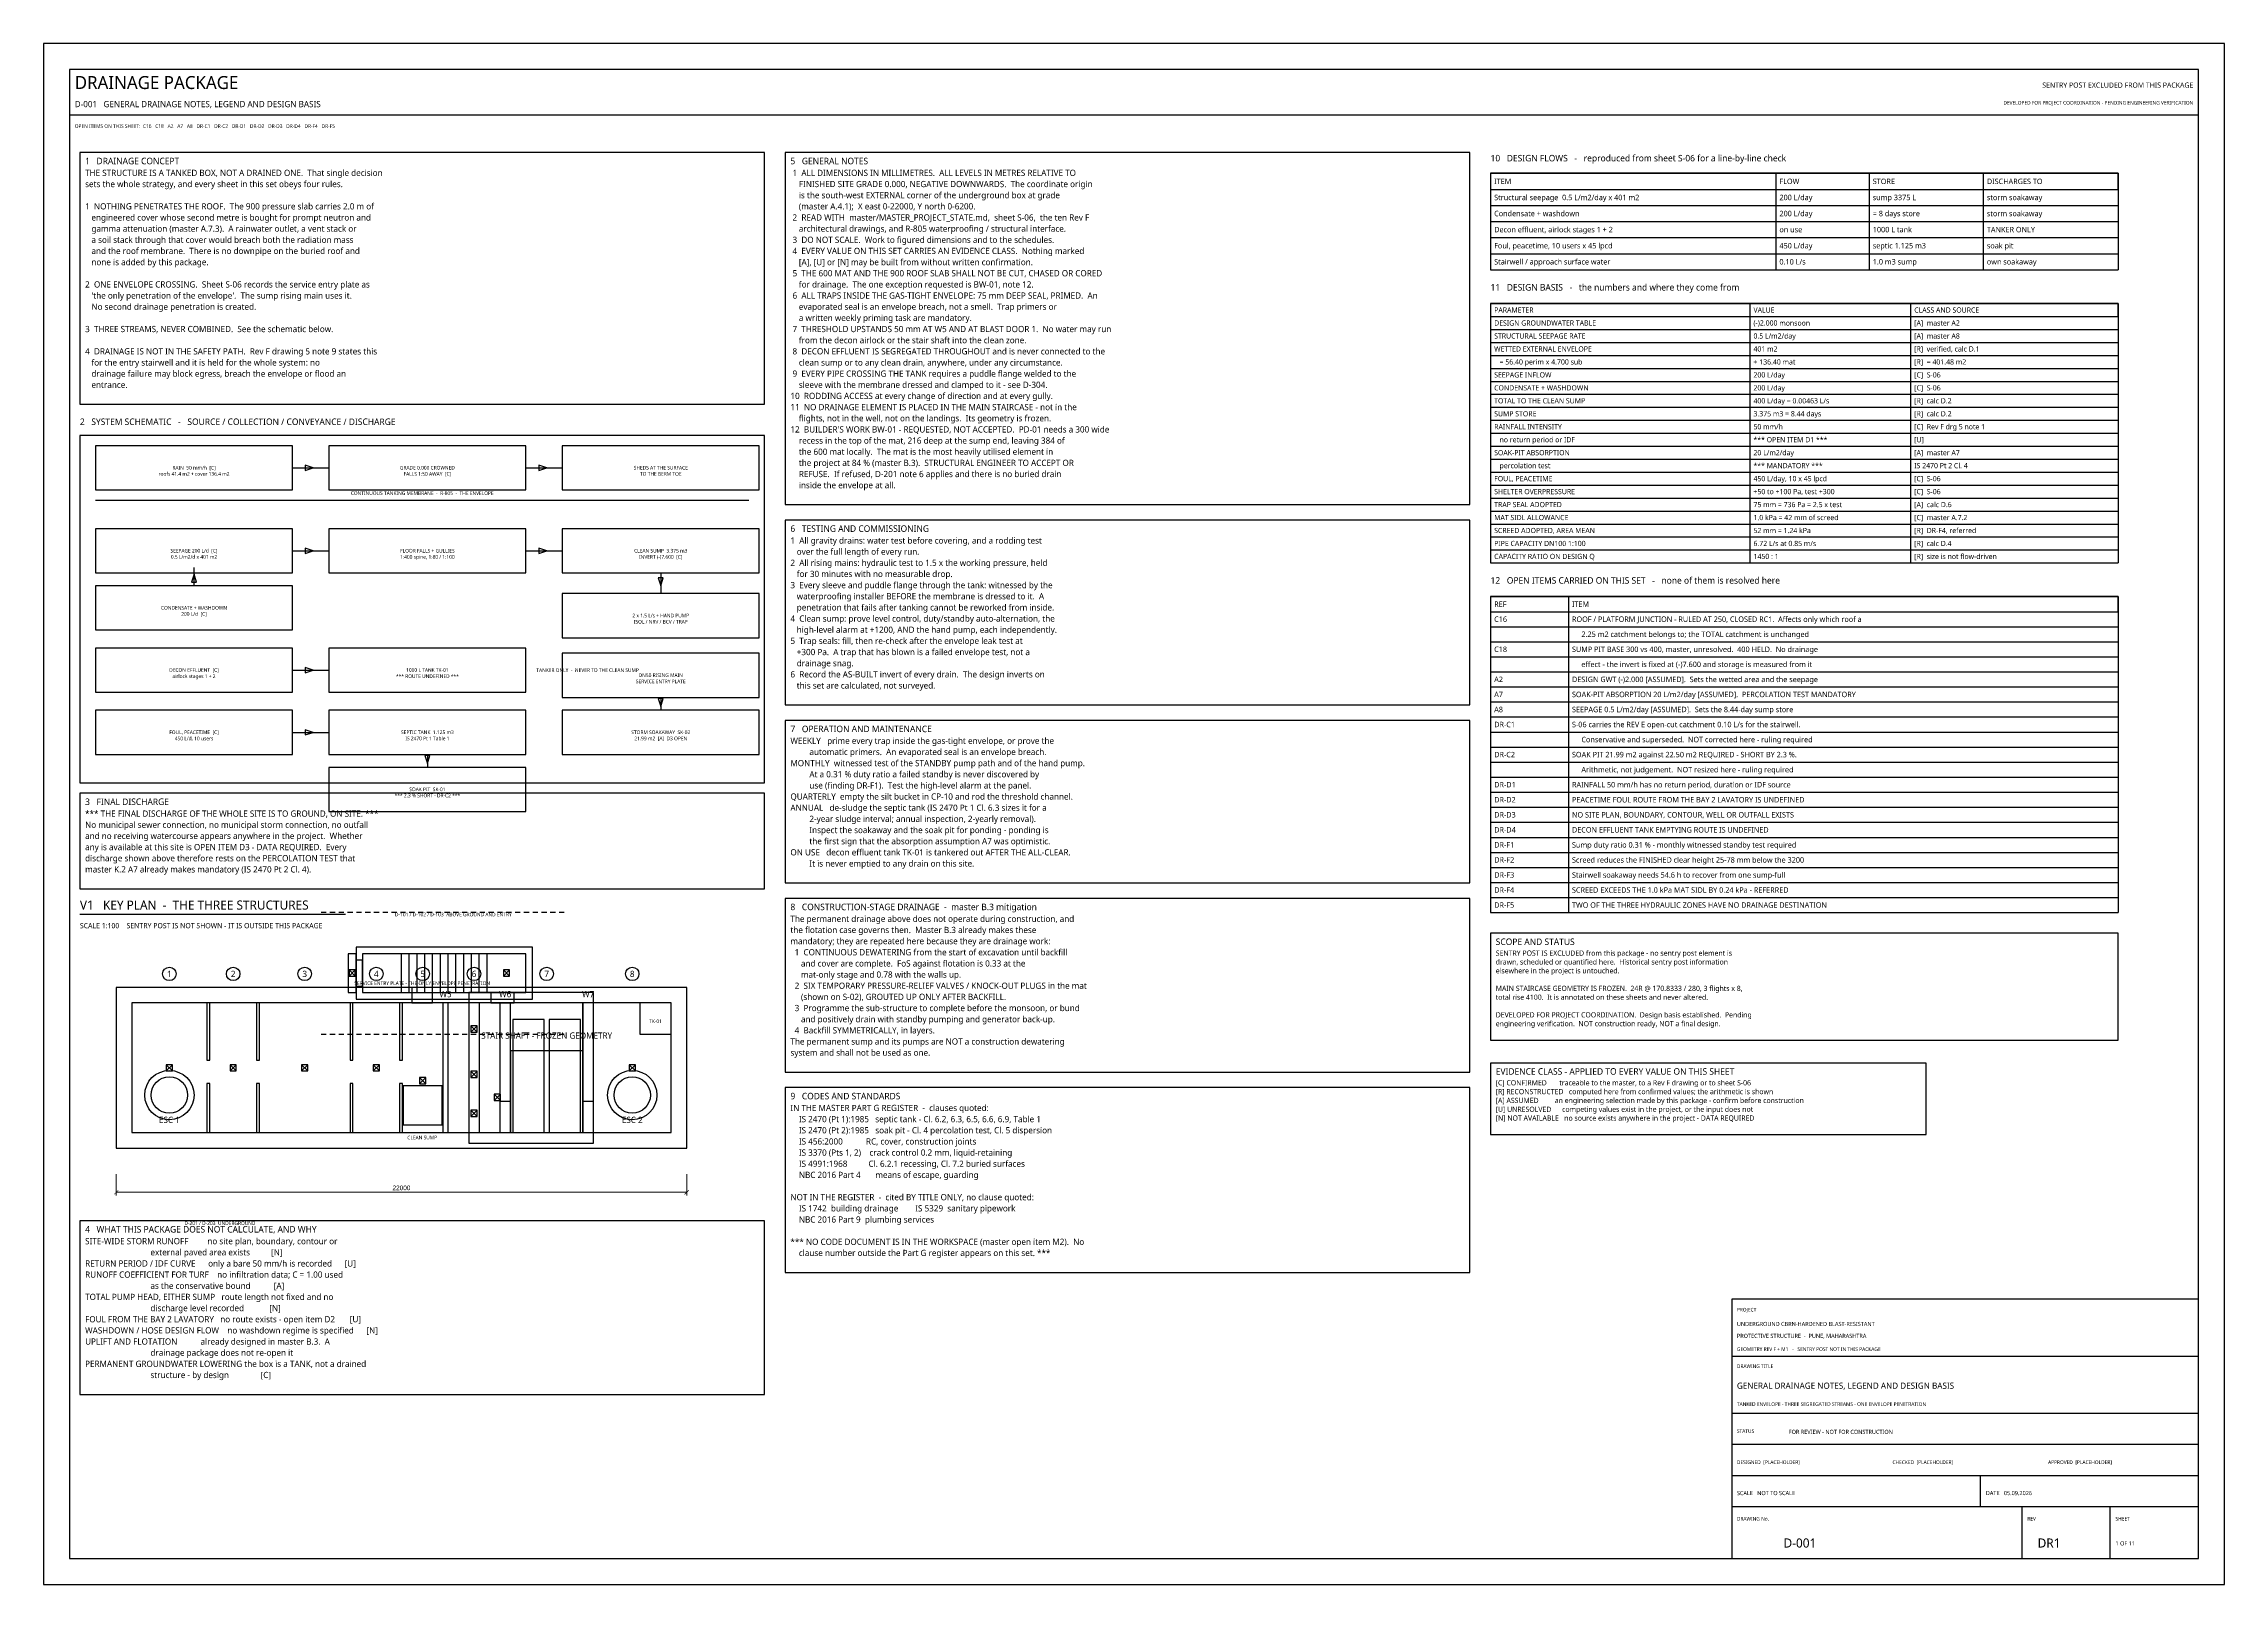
# Model space of a CAD drawing. Header units: millimetres. Extents: x 0 to 841, y 0 to 594.
import ezdxf
from ezdxf.enums import TextEntityAlignment as Align

# ---------------------------------------------------------------- set-up
doc = ezdxf.new("R2010")
doc.units = ezdxf.units.MM
for name, color, linetype in [('M-ARCH', 8, 'Continuous'), ('M-ARCH-HIDDEN', 8, 'Continuous'), ('M-CALLOUT', 2, 'Continuous'), ('M-EXISTING', 8, 'Continuous'), ('M-FLAG', 1, 'Continuous'), ('M-GRID', 5, 'Continuous'), ('M-STRUCT', 7, 'Continuous'), ('M-TABLE', 7, 'Continuous'), ('M-TEXT', 7, 'Continuous'), ('M-TITLE', 7, 'Continuous'), ('M-WATERPROOF', 30, 'Continuous'), ('P-DRAIN-EFF', 6, 'Continuous'), ('P-DRAIN-RISING', 2, 'Continuous'), ('P-DRAIN-SEEP', 4, 'Continuous'), ('P-DRAIN-SOIL', 1, 'Continuous'), ('P-DRAIN-STORM', 5, 'Continuous'), ('P-DRAIN-WASTE', 3, 'Continuous'), ('P-EQUIP', 2, 'Continuous'), ('S-DIM', 4, 'Continuous'), ('S-NOTE', 7, 'Continuous'), ('S-TEXT', 7, 'Continuous'), ('S-TITLE', 7, 'Continuous')]:
    doc.layers.add(name, color=color, linetype=linetype)
doc.styles.add('OpenSans', font='OpenSans-Regular.ttf')
doc.dimstyles.new('SC-DIM', dxfattribs={"dimtxt": 1.8, "dimasz": 1.6, "dimexe": 1.2, "dimexo": 1, "dimgap": 0.8, "dimtad": 1, "dimdec": 0, "dimblk": 'ARCHTICK', "dimcen": 2.5, "dimclrd": 4, "dimclre": 4, "dimclrt": 4, "dimazin": 3, "dimtfac": 1, "dimtmove": 0, "dimatfit": 3, "dimlwd": 13, "dimlwe": 13})

# ---------------------------------------------------------------- blocks, each defined once
blk = doc.blocks.new('GULLY')
at = {"layer": 'P-EQUIP'}
for p, q in [((-2.2, -2.2), (2.2, 2.2)), ((-2.2, 2.2), (2.2, -2.2))]:
    blk.add_line(p, q, dxfattribs=at)
blk.add_lwpolyline([(-2.2, -2.2), (2.2, -2.2), (2.2, 2.2), (-2.2, 2.2)], close=True, dxfattribs=at)
blk = doc.blocks.new('_ARCHTICK')
at = {"color": 0, "linetype": 'BYBLOCK', "const_width": 0.15}
blk.add_lwpolyline([(-0.5, -0.5), (0.5, 0.5)], dxfattribs=at)

msp = doc.modelspace()

# ---------------------------------------------------------------- linework, layer by layer
at = {"layer": 'M-ARCH'}
for p, q in [((138, 228.15), (138, 243.15)), ((141, 228.15), (141, 243.15)), ((144, 228.15), (144, 243.15)), ((147, 228.15), (147, 243.15)), ((150, 228.15), (150, 243.15)), ((153, 228.15), (153, 243.15)), ((156, 228.15), (156, 243.15)), ((159, 228.15), (159, 243.15)), ((162, 228.15), (162, 243.15)), ((165, 228.15), (165, 243.15)), ((168, 228.15), (168, 243.15)), ((171, 228.15), (171, 243.15))]:
    msp.add_line(p, q, dxfattribs=at)
for points in [[(181, 174.15), (193, 174.15), (193, 217.75), (181, 217.75)], [(195, 174.15), (207, 174.15), (207, 217.75), (195, 217.75)]]:
    msp.add_lwpolyline(points, close=True, dxfattribs=at)
for centre, radius in [((48.5, 188.65), 9.5), ((48.5, 188.65), 7), ((227, 188.65), 9.5), ((227, 188.65), 7)]:
    msp.add_circle(centre, radius, dxfattribs=at)
at = {"layer": 'M-ARCH-HIDDEN'}
msp.add_lwpolyline([(180, 174.15), (208, 174.15), (208, 205.75), (180, 205.75)], close=True, dxfattribs=at)
at = {"layer": 'M-EXISTING'}
for p, q in [((107, 259.15), (109, 259.15)), ((110.4, 259.15), (112.4, 259.15)), ((113.8, 259.15), (115.8, 259.15)), ((117.2, 259.15), (119.2, 259.15)), ((120.6, 259.15), (122.6, 259.15)), ((124, 259.15), (126, 259.15)), ((127.4, 259.15), (129.4, 259.15)), ((130.8, 259.15), (132.8, 259.15)), ((134.2, 259.15), (136.2, 259.15)), ((137.6, 259.15), (139.6, 259.15)), ((141, 259.15), (143, 259.15)), ((144.4, 259.15), (146.4, 259.15)), ((147.8, 259.15), (149.8, 259.15)), ((151.2, 259.15), (153.2, 259.15)), ((154.6, 259.15), (156.6, 259.15)), ((158, 259.15), (160, 259.15)), ((161.4, 259.15), (163.4, 259.15)), ((164.8, 259.15), (166.8, 259.15)), ((168.2, 259.15), (170.2, 259.15)), ((171.6, 259.15), (173.6, 259.15)), ((175, 259.15), (177, 259.15)), ((178.4, 259.15), (180.4, 259.15)), ((181.8, 259.15), (183.8, 259.15)), ((185.2, 259.15), (187.2, 259.15)), ((188.6, 259.15), (190.6, 259.15)), ((192, 259.15), (194, 259.15)), ((195.4, 259.15), (197.4, 259.15)), ((198.8, 259.15), (200.8, 259.15)), ((107, 212.15), (109, 212.15)), ((110.4, 212.15), (112.4, 212.15)), ((113.8, 212.15), (115.8, 212.15)), ((117.2, 212.15), (119.2, 212.15)), ((120.6, 212.15), (122.6, 212.15)), ((124, 212.15), (126, 212.15)), ((127.4, 212.15), (129.4, 212.15)), ((130.8, 212.15), (132.8, 212.15)), ((134.2, 212.15), (136.2, 212.15)), ((137.6, 212.15), (139.6, 212.15)), ((141, 212.15), (143, 212.15)), ((144.4, 212.15), (146.4, 212.15)), ((147.8, 212.15), (149.8, 212.15)), ((151.2, 212.15), (153.2, 212.15)), ((154.6, 212.15), (156.6, 212.15)), ((158, 212.15), (160, 212.15)), ((161.4, 212.15), (163.4, 212.15)), ((164.8, 212.15), (166.8, 212.15)), ((168.2, 212.15), (170.2, 212.15)), ((171.6, 212.15), (173.6, 212.15)), ((175, 212.15), (177, 212.15)), ((178.4, 212.15), (180.4, 212.15)), ((181.8, 212.15), (183.8, 212.15)), ((185.2, 212.15), (187.2, 212.15)), ((188.6, 212.15), (190.6, 212.15)), ((192, 212.15), (194, 212.15)), ((195.4, 212.15), (197.4, 212.15)), ((198.8, 212.15), (200.8, 212.15))]:
    msp.add_line(p, q, dxfattribs=at)
at = {"layer": 'M-FLAG'}
for points in [[(110, 297.975), (186, 297.975), (186, 314.975), (110, 314.975)], [(120.5, 230.65), (123, 230.65), (123, 240.65), (120.5, 240.65)], [(172.5, 224.15), (181.5, 224.15), (181.5, 228.15), (172.5, 228.15)], [(176, 174.15), (180, 174.15), (180, 186.15), (176, 186.15)], [(208, 174.15), (212, 174.15), (212, 186.15), (208, 186.15)]]:
    msp.add_lwpolyline(points, close=True, dxfattribs=at)
at = {"layer": 'M-GRID'}
for centre in [(48.5, 235.35), (73.1, 235.35), (100.7, 235.35), (128.3, 235.35), (146.2, 235.35), (166, 235.35), (194, 235.35), (227, 235.35)]:
    msp.add_circle(centre, 2.6, dxfattribs=at)
at = {"layer": 'M-STRUCT'}
for points in [[(120.5, 225.65), (188.5, 225.65), (188.5, 245.65), (120.5, 245.65)], [(123, 228.15), (186, 228.15), (186, 243.15), (123, 243.15)], [(28, 168.15), (248, 168.15), (248, 230.15), (28, 230.15)], [(164, 170.15), (212, 170.15), (212, 228.15), (164, 228.15)], [(34, 174.15), (242, 174.15), (242, 224.15), (34, 224.15)], [(63, 202.15), (64.1, 202.15), (64.1, 224.15), (63, 224.15)], [(82.1, 202.15), (83.2, 202.15), (83.2, 224.15), (82.1, 224.15)], [(118.2, 202.15), (119.3, 202.15), (119.3, 224.15), (118.2, 224.15)], [(137.3, 202.15), (138.4, 202.15), (138.4, 224.15), (137.3, 224.15)], [(154, 174.15), (156, 174.15), (156, 224.15), (154, 224.15)], [(168, 174.15), (208, 174.15), (208, 224.15), (168, 224.15)], [(176, 174.15), (180, 174.15), (180, 224.15), (176, 224.15)], [(208, 174.15), (212, 174.15), (212, 224.15), (208, 224.15)], [(63, 174.15), (64.1, 174.15), (64.1, 193.15), (63, 193.15)], [(82.1, 174.15), (83.2, 174.15), (83.2, 193.15), (82.1, 193.15)], [(118.2, 174.15), (119.3, 174.15), (119.3, 193.15), (118.2, 193.15)], [(137.3, 174.15), (138.4, 174.15), (138.4, 193.15), (137.3, 193.15)]]:
    msp.add_lwpolyline(points, close=True, dxfattribs=at)
at = {"layer": 'M-TABLE'}
for p, q in [((558, 544), (800, 544)), ((558, 544), (558, 506.8)), ((668, 544), (668, 506.8)), ((704, 544), (704, 506.8)), ((748, 544), (748, 506.8)), ((800, 544), (800, 506.8)), ((558, 531.6), (800, 531.6)), ((558, 525.4), (800, 525.4)), ((558, 519.2), (800, 519.2)), ((558, 513), (800, 513)), ((558, 506.8), (800, 506.8)), ((558, 493.8), (800, 493.8)), ((558, 493.8), (558, 393.8)), ((658, 493.8), (658, 393.8)), ((720, 493.8), (720, 393.8)), ((800, 493.8), (800, 393.8)), ((558, 483.8), (800, 483.8)), ((558, 478.8), (800, 478.8)), ((558, 473.8), (800, 473.8)), ((558, 468.8), (800, 468.8)), ((558, 463.8), (800, 463.8)), ((558, 458.8), (800, 458.8)), ((558, 453.8), (800, 453.8)), ((558, 448.8), (800, 448.8)), ((558, 443.8), (800, 443.8)), ((558, 438.8), (800, 438.8)), ((558, 433.8), (800, 433.8)), ((558, 428.8), (800, 428.8)), ((558, 423.8), (800, 423.8)), ((558, 418.8), (800, 418.8)), ((558, 413.8), (800, 413.8)), ((558, 408.8), (800, 408.8)), ((558, 403.8), (800, 403.8)), ((558, 398.8), (800, 398.8)), ((558, 393.8), (800, 393.8)), ((558, 380.8), (800, 380.8)), ((558, 380.8), (558, 259)), ((588, 380.8), (588, 259)), ((800, 380.8), (800, 259)), ((558, 369.2), (800, 369.2)), ((558, 363.4), (800, 363.4)), ((558, 357.6), (800, 357.6)), ((558, 351.8), (800, 351.8)), ((558, 346), (800, 346)), ((558, 340.2), (800, 340.2)), ((558, 334.4), (800, 334.4)), ((558, 328.6), (800, 328.6)), ((558, 322.8), (800, 322.8)), ((558, 317), (800, 317)), ((558, 311.2), (800, 311.2)), ((558, 305.4), (800, 305.4)), ((558, 299.6), (800, 299.6)), ((558, 293.8), (800, 293.8)), ((558, 288), (800, 288)), ((558, 282.2), (800, 282.2)), ((558, 276.4), (800, 276.4)), ((558, 270.6), (800, 270.6)), ((558, 264.8), (800, 264.8)), ((558, 259), (800, 259))]:
    msp.add_line(p, q, dxfattribs=at)
for points in [[(558, 537.8), (800, 537.8), (800, 544), (558, 544)], [(558, 488.8), (800, 488.8), (800, 493.8), (558, 493.8)], [(558, 375), (800, 375), (800, 380.8), (558, 380.8)]]:
    msp.add_lwpolyline(points, close=True, dxfattribs=at)
at = {"layer": 'M-TITLE'}
for p, q in [((10, 566.5), (831, 566.5)), ((651, 88), (831, 88)), ((651, 66), (831, 66)), ((651, 54), (831, 54)), ((651, 42), (831, 42)), ((747, 30), (747, 42)), ((651, 30), (831, 30)), ((763, 10), (763, 30)), ((797, 10), (797, 30))]:
    msp.add_line(p, q, dxfattribs=at)
for points in [[(14, 308.975), (278, 308.975), (278, 442.975), (14, 442.975)], [(651, 10), (831, 10), (831, 110), (651, 110)]]:
    msp.add_lwpolyline(points, close=True, dxfattribs=at)
at = {"layer": 'M-WATERPROOF'}
msp.add_line((20, 417.975), (272, 417.975), dxfattribs=at)
at = {"layer": 'P-DRAIN-EFF'}
msp.add_line((96, 352.475), (110, 352.475), dxfattribs=at)
for points in [[(20, 343.975), (96, 343.975), (96, 360.975), (20, 360.975)], [(104, 352.475), (100.92, 353.465), (100.92, 351.485)], [(110, 343.975), (186, 343.975), (186, 360.975), (110, 360.975)], [(229.98, 212.15), (241.98, 212.15), (241.98, 224.15), (229.98, 224.15)]]:
    msp.add_lwpolyline(points, close=True, dxfattribs=at)
at = {"layer": 'P-DRAIN-RISING'}
for p, q in [((238, 389.975), (238, 381.975)), ((238, 341.975), (238, 336.975))]:
    msp.add_line(p, q, dxfattribs=at)
for points in [[(238, 384.975), (238.99, 388.055), (237.01, 388.055)], [(200, 341.975), (276, 341.975), (276, 358.975), (200, 358.975)], [(238, 338.475), (238.99, 341.555), (237.01, 341.555)], [(141.98, 224.15), (149.98, 224.15), (149.98, 230.15), (141.98, 230.15)]]:
    msp.add_lwpolyline(points, close=True, dxfattribs=at)
at = {"layer": 'P-DRAIN-SEEP'}
msp.add_line((96, 398.475), (110, 398.475), dxfattribs=at)
for points in [[(20, 389.975), (96, 389.975), (96, 406.975), (20, 406.975)], [(104, 398.475), (100.92, 399.465), (100.92, 397.485)]]:
    msp.add_lwpolyline(points, close=True, dxfattribs=at)
at = {"layer": 'P-DRAIN-SOIL'}
for p, q in [((96, 328.475), (110, 328.475)), ((148, 319.975), (148, 314.975))]:
    msp.add_line(p, q, dxfattribs=at)
for points in [[(20, 319.975), (96, 319.975), (96, 336.975), (20, 336.975)], [(110, 319.975), (186, 319.975), (186, 336.975), (110, 336.975)], [(104, 328.475), (100.92, 329.465), (100.92, 327.485)], [(148, 316.475), (148.99, 319.555), (147.01, 319.555)]]:
    msp.add_lwpolyline(points, close=True, dxfattribs=at)
at = {"layer": 'P-DRAIN-STORM'}
for p, q in [((96, 430.475), (110, 430.475)), ((186, 430.475), (200, 430.475))]:
    msp.add_line(p, q, dxfattribs=at)
for points in [[(20, 421.975), (96, 421.975), (96, 438.975), (20, 438.975)], [(110, 421.975), (186, 421.975), (186, 438.975), (110, 438.975)], [(200, 421.975), (276, 421.975), (276, 438.975), (200, 438.975)], [(104, 430.475), (100.92, 431.465), (100.92, 429.485)], [(194, 430.475), (190.92, 431.465), (190.92, 429.485)], [(117.5, 228.15), (120.5, 228.15), (120.5, 243.15), (117.5, 243.15)]]:
    msp.add_lwpolyline(points, close=True, dxfattribs=at)
at = {"layer": 'P-DRAIN-WASTE'}
for p, q in [((186, 398.475), (200, 398.475)), ((58, 384.975), (58, 391.975))]:
    msp.add_line(p, q, dxfattribs=at)
for points in [[(110, 389.975), (186, 389.975), (186, 406.975), (110, 406.975)], [(194, 398.475), (190.92, 399.465), (190.92, 397.485)], [(58, 389.475), (57.01, 386.395), (58.99, 386.395)], [(20, 367.975), (96, 367.975), (96, 384.975), (20, 384.975)]]:
    msp.add_lwpolyline(points, close=True, dxfattribs=at)
at = {"layer": 'P-EQUIP'}
for points in [[(200, 389.975), (276, 389.975), (276, 406.975), (200, 406.975)], [(200, 364.975), (276, 364.975), (276, 381.975), (200, 381.975)], [(200, 319.975), (276, 319.975), (276, 336.975), (200, 336.975)], [(138.68, 177.15), (153.68, 177.15), (153.68, 192.15), (138.68, 192.15)]]:
    msp.add_lwpolyline(points, close=True, dxfattribs=at)
at = {"layer": 'S-TITLE'}
msp.add_line((14, 258.35), (116.461, 258.35), dxfattribs=at)
for points in [[(0, 0), (841, 0), (841, 594), (0, 594)], [(10, 10), (831, 10), (831, 584), (10, 584)], [(14, 454.975), (278, 454.975), (278, 552), (14, 552)], [(286, 416.275), (550, 416.275), (550, 552), (286, 552)], [(286, 339.05), (550, 339.05), (550, 410.275), (286, 410.275)], [(286, 270.425), (550, 270.425), (550, 333.05), (286, 333.05)], [(14, 268.15), (278, 268.15), (278, 304.975), (14, 304.975)], [(286, 197.5), (550, 197.5), (550, 264.425), (286, 264.425)], [(558, 209.775), (800, 209.775), (800, 251), (558, 251)], [(558, 173.375), (726, 173.375), (726, 201), (558, 201)], [(286, 120.275), (550, 120.275), (550, 191.5), (286, 191.5)], [(14, 73.225), (278, 73.225), (278, 140.15), (14, 140.15)]]:
    msp.add_lwpolyline(points, close=True, dxfattribs=at)

# ---------------------------------------------------------------- block references
at = {"xscale": 0.55, "yscale": 0.55}
for p in [(119, 235.65), (178.5, 235.65), (166, 214.15), (48.5, 199.15), (73.1, 199.15), (100.7, 199.15), (128.3, 199.15), (146.2, 194.15), (166, 196.65), (227, 199.15), (175, 187.75), (166, 181.65)]:
    msp.add_blockref('GULLY', p, dxfattribs=at)

# ---------------------------------------------------------------- texts
at = {"layer": 'M-CALLOUT', "style": 'OpenSans'}
for s, p in [('D-101 / D-102 / D-103  ABOVE GROUND AND ENTRY', (158, 257.15)), ('D-201 / D-203  UNDERGROUND', (68, 138.15))]:
    msp.add_text(s, height=1.4, dxfattribs=at).set_placement(p, align=Align.BOTTOM_CENTER)
at = {"layer": 'M-FLAG', "style": 'OpenSans'}
for s, height, p in [('DEVELOPED FOR PROJECT COORDINATION - PENDING ENGINEERING VERIFICATION', 1.4, (829, 570.5)), ('SENTRY POST EXCLUDED FROM THIS PACKAGE', 2, (829, 577))]:
    msp.add_text(s, height=height, dxfattribs=at).set_placement(p, align=Align.RIGHT)
for s, height, p in [('OPEN ITEMS ON THIS SHEET:  C16   C18   A2   A7   A8   DR-C1   DR-C2   DR-D1   DR-D2   DR-D3   DR-D4   DR-F4   DR-F5', 1.4, (12, 561.5)), ('FOR REVIEW - NOT FOR CONSTRUCTION', 1.6, (673, 58))]:
    msp.add_text(s, height=height, dxfattribs=at).set_placement(p)
msp.add_text('TANKER ONLY  -  NEVER TO THE CLEAN SUMP', height=1.4, dxfattribs=at).set_placement((190, 352.475), align=Align.MIDDLE_LEFT)
msp.add_text('SERVICE ENTRY PLATE - THE ONLY ENVELOPE PENETRATION', height=1.4, dxfattribs=at).set_placement((146, 230.65), align=Align.BOTTOM_CENTER)
at = {"layer": 'M-GRID', "style": 'OpenSans'}
for s, p in [('1', (48.5, 235.35)), ('2', (73.1, 235.35)), ('3', (100.7, 235.35)), ('4', (128.3, 235.35)), ('5', (146.2, 235.35)), ('6', (166, 235.35)), ('7', (194, 235.35)), ('8', (227, 235.35))]:
    msp.add_text(s, height=2.4, dxfattribs=at).set_placement(p, align=Align.MIDDLE_CENTER)
at = {"layer": 'M-TABLE', "style": 'OpenSans'}
for s, height, p in [('ITEM', 2.1, (559.4, 539.85)), ('FLOW', 2.1, (669.4, 539.85)), ('STORE', 2.1, (705.4, 539.85)), ('DISCHARGES TO', 2.1, (749.4, 539.85)), ('Structural seepage  0.5 L/m2/day x 401 m2', 2.1, (559.4, 533.65)), ('200 L/day', 2.1, (669.4, 533.65)), ('sump 3375 L', 2.1, (705.4, 533.65)), ('storm soakaway', 2.1, (749.4, 533.65)), ('Condensate + washdown', 2.1, (559.4, 527.45)), ('Decon effluent, airlock stages 1 + 2', 2.1, (559.4, 521.25)), ('200 L/day', 2.1, (669.4, 527.45)), ('on use', 2.1, (669.4, 521.25)), ('= 8 days store', 2.1, (705.4, 527.45)), ('1000 L tank', 2.1, (705.4, 521.25)), ('TANKER ONLY', 2.1, (749.4, 521.25)), ('storm soakaway', 2.1, (749.4, 527.45)), ('Foul, peacetime, 10 users x 45 lpcd', 2.1, (559.4, 515.05)), ('450 L/day', 2.1, (669.4, 515.05)), ('septic 1.125 m3', 2.1, (705.4, 515.05)), ('soak pit', 2.1, (749.4, 515.05)), ('Stairwell / approach surface water', 2.1, (559.4, 508.85)), ('0.10 L/s', 2.1, (669.4, 508.85)), ('1.0 m3 sump', 2.1, (705.4, 508.85)), ('own soakaway', 2.1, (749.4, 508.85)), ('PARAMETER', 2, (559.4, 490.3)), ('VALUE', 2, (659.4, 490.3)), ('CLASS AND SOURCE', 2, (721.4, 490.3)), ('STRUCTURAL SEEPAGE RATE', 2, (559.4, 480.3)), ('DESIGN GROUNDWATER TABLE', 2, (559.4, 485.3)), ('(-)2.000 monsoon', 2, (659.4, 485.3)), ('0.5 L/m2/day', 2, (659.4, 480.3)), ('[A]  master A2', 2, (721.4, 485.3)), ('[A]  master A8', 2, (721.4, 480.3)), ('WETTED EXTERNAL ENVELOPE', 2, (559.4, 475.3)), ('   = 56.40 perim x 4.700 sub', 2, (559.4, 470.3)), ('401 m2', 2, (659.4, 475.3)), ('+ 136.40 mat', 2, (659.4, 470.3)), ('[R]  verified, calc D.1', 2, (721.4, 475.3)), ('[R]  = 401.48 m2', 2, (721.4, 470.3)), ('SEEPAGE INFLOW', 2, (559.4, 465.3)), ('200 L/day', 2, (659.4, 465.3)), ('[C]  S-06', 2, (721.4, 465.3)), ('TOTAL TO THE CLEAN SUMP', 2, (559.4, 455.3)), ('CONDENSATE + WASHDOWN', 2, (559.4, 460.3)), ('400 L/day = 0.00463 L/s', 2, (659.4, 455.3)), ('200 L/day', 2, (659.4, 460.3)), ('[C]  S-06', 2, (721.4, 460.3)), ('[R]  calc D.2', 2, (721.4, 455.3)), ('SUMP STORE', 2, (559.4, 450.3)), ('RAINFALL INTENSITY', 2, (559.4, 445.3)), ('3.375 m3 = 8.44 days', 2, (659.4, 450.3)), ('50 mm/h', 2, (659.4, 445.3)), ('[R]  calc D.2', 2, (721.4, 450.3)), ('[C]  Rev F drg 5 note 1', 2, (721.4, 445.3)), ('SOAK-PIT ABSORPTION', 2, (559.4, 435.3)), ('   no return period or IDF', 2, (559.4, 440.3)), ('*** OPEN ITEM D1 ***', 2, (659.4, 440.3)), ('20 L/m2/day', 2, (659.4, 435.3)), ('[U]', 2, (721.4, 440.3)), ('   percolation test', 2, (559.4, 430.3)), ('*** MANDATORY ***', 2, (659.4, 430.3)), ('IS 2470 Pt 2 Cl. 4', 2, (721.4, 430.3)), ('[A]  master A7', 2, (721.4, 435.3)), ('SHELTER OVERPRESSURE', 2, (559.4, 420.3)), ('FOUL, PEACETIME', 2, (559.4, 425.3)), ('450 L/day, 10 x 45 lpcd', 2, (659.4, 425.3)), ('+50 to +100 Pa, test +300', 2, (659.4, 420.3)), ('[C]  S-06', 2, (721.4, 425.3)), ('[C]  S-06', 2, (721.4, 420.3)), ('TRAP SEAL ADOPTED', 2, (559.4, 415.3)), ('MAT SIDL ALLOWANCE', 2, (559.4, 410.3)), ('75 mm = 736 Pa = 2.5 x test', 2, (659.4, 415.3)), ('1.0 kPa = 42 mm of screed', 2, (659.4, 410.3)), ('[A]  calc D.6', 2, (721.4, 415.3)), ('[C]  master A.7.2', 2, (721.4, 410.3)), ('SCREED ADOPTED, AREA MEAN', 2, (559.4, 405.3)), ('52 mm = 1.24 kPa', 2, (659.4, 405.3)), ('[R]  DR-F4, referred', 2, (721.4, 405.3)), ('CAPACITY RATIO ON DESIGN Q', 2, (559.4, 395.3)), ('PIPE CAPACITY DN100 1:100', 2, (559.4, 400.3)), ('6.72 L/s at 0.85 m/s', 2, (659.4, 400.3)), ('1450 : 1', 2, (659.4, 395.3)), ('[R]  calc D.4', 2, (721.4, 400.3)), ('[R]  size is not flow-driven', 2, (721.4, 395.3)), ('REF', 2.1, (559.4, 376.85)), ('ITEM', 2.1, (589.4, 376.85)), ('C16', 2.1, (559.4, 371.05)), ('ROOF / PLATFORM JUNCTION - RULED AT 250, CLOSED RC1.  Affects only which roof a', 2.1, (589.4, 371.05)), ('SUMP PIT BASE 300 vs 400, master, unresolved.  400 HELD.  No drainage', 2.1, (589.4, 359.45)), ('     2.25 m2 catchment belongs to; the TOTAL catchment is unchanged', 2.1, (589.4, 365.25)), ('C18', 2.1, (559.4, 359.45)), ('     effect - the invert is fixed at (-)7.600 and storage is measured from it', 2.1, (589.4, 353.65)), ('A2', 2.1, (559.4, 347.85)), ('DESIGN GWT (-)2.000 [ASSUMED].  Sets the wetted area and the seepage', 2.1, (589.4, 347.85)), ('A7', 2.1, (559.4, 342.05)), ('A8', 2.1, (559.4, 336.25)), ('SOAK-PIT ABSORPTION 20 L/m2/day [ASSUMED].  PERCOLATION TEST MANDATORY', 2.1, (589.4, 342.05)), ('SEEPAGE 0.5 L/m2/day [ASSUMED].  Sets the 8.44-day sump store', 2.1, (589.4, 336.25)), ('DR-C1', 2.1, (559.4, 330.45)), ('S-06 carries the REV E open-cut catchment 0.10 L/s for the stairwell.', 2.1, (589.4, 330.45)), ('DR-C2', 2.1, (559.4, 318.85)), ('SOAK PIT 21.99 m2 against 22.50 m2 REQUIRED - SHORT BY 2.3 %.', 2.1, (589.4, 318.85)), ('     Conservative and superseded.  NOT corrected here - ruling required', 2.1, (589.4, 324.65)), ('     Arithmetic, not judgement.  NOT resized here - ruling required', 2.1, (589.4, 313.05)), ('DR-D1', 2.1, (559.4, 307.25)), ('DR-D2', 2.1, (559.4, 301.45)), ('RAINFALL 50 mm/h has no return period, duration or IDF source', 2.1, (589.4, 307.25)), ('PEACETIME FOUL ROUTE FROM THE BAY 2 LAVATORY IS UNDEFINED', 2.1, (589.4, 301.45)), ('DR-D3', 2.1, (559.4, 295.65)), ('NO SITE PLAN, BOUNDARY, CONTOUR, WELL OR OUTFALL EXISTS', 2.1, (589.4, 295.65)), ('DR-D4', 2.1, (559.4, 289.85)), ('DR-F1', 2.1, (559.4, 284.05)), ('Sump duty ratio 0.31 % - monthly witnessed standby test required', 2.1, (589.4, 284.05)), ('DECON EFFLUENT TANK EMPTYING ROUTE IS UNDEFINED', 2.1, (589.4, 289.85)), ('DR-F2', 2.1, (559.4, 278.25)), ('Screed reduces the FINISHED clear height 25-78 mm below the 3200', 2.1, (589.4, 278.25)), ('DR-F3', 2.1, (559.4, 272.45)), ('Stairwell soakaway needs 54.6 h to recover from one sump-full', 2.1, (589.4, 272.45)), ('DR-F4', 2.1, (559.4, 266.65)), ('DR-F5', 2.1, (559.4, 260.85)), ('TWO OF THE THREE HYDRAULIC ZONES HAVE NO DRAINAGE DESTINATION', 2.1, (589.4, 260.85)), ('SCREED EXCEEDS THE 1.0 kPa MAT SIDL BY 0.24 kPa - REFERRED', 2.1, (589.4, 266.65))]:
    msp.add_text(s, height=height, dxfattribs=at).set_placement(p)
at = {"layer": 'M-TEXT', "style": 'OpenSans'}
for s, p in [('roofs 41.4 m2 + cover 136.4 m2', (58, 428.13)), ('RAIN  50 mm/h  [C]', (58, 430.51)), ('GRADE 0.000 CROWNED', (148, 430.51)), ('SHEDS AT THE SURFACE', (238, 430.51)), ('FALLS 1:50 AWAY  [C]', (148, 428.13)), ('TO THE BERM TOE', (238, 428.13)), ('SEEPAGE 200 L/d  [C]', (58, 398.51)), ('0.5 L/m2/d x 401 m2', (58, 396.13)), ('1:400 spine, 1:80 / 1:100', (148, 396.13)), ('FLOOR FALLS + GULLIES', (148, 398.51)), ('CLEAN SUMP  3.375 m3', (238, 398.51)), ('INVERT (-)7.600  [C]', (238, 396.13)), ('CONDENSATE + WASHDOWN', (58, 376.51)), ('200 L/d  [C]', (58, 374.13)), ('2 x 1.5 L/s + HAND PUMP', (238, 373.51)), ('ISOL / NRV / BCV / TRAP', (238, 371.13)), ('DECON EFFLUENT  [C]', (58, 352.51)), ('1000 L TANK TK-01', (148, 352.51)), ('airlock stages 1 + 2', (58, 350.13)), ('*** ROUTE UNDEFINED ***', (148, 350.13)), ('SERVICE ENTRY PLATE', (238, 348.13)), ('DN50 RISING MAIN', (238, 350.51)), ('FOUL, PEACETIME  [C]', (58, 328.51)), ('SEPTIC TANK  1.125 m3', (148, 328.51)), ('STORM SOAKAWAY  SK-02', (238, 328.51)), ('450 L/d, 10 users', (58, 326.13)), ('IS 2470 Pt 1 Table 1', (148, 326.13)), ('21.99 m2  [A]  D3 OPEN', (238, 326.13)), ('*** 2.3 % SHORT - DR-C2 ***', (148, 304.13)), ('SOAK PIT  SK-01', (148, 306.51)), ('TK-01', (236, 217.15))]:
    msp.add_text(s, height=1.4, dxfattribs=at).set_placement(p, align=Align.MIDDLE_CENTER)
for s, height, p in [('W5', 2.4, (155, 225.65)), ('W6', 2.4, (178, 225.65)), ('W7', 2.4, (210, 225.65)), ('STAIR SHAFT - FROZEN GEOMETRY', 2.4, (194, 209.65)), ('ESC 1', 2.4, (48.5, 177.15)), ('ESC 2', 2.4, (227, 177.15)), ('CLEAN SUMP', 1.4, (146, 171.15))]:
    msp.add_text(s, height=height, dxfattribs=at).set_placement(p, align=Align.BOTTOM_CENTER)
at = {"layer": 'M-TITLE', "style": 'OpenSans'}
for s, height, p in [('DRAINAGE PACKAGE', 5, (12, 576.5)), ('D-001   GENERAL DRAINAGE NOTES, LEGEND AND DESIGN BASIS', 2.4, (12, 569.5)), ('10   DESIGN FLOWS   -   reproduced from sheet S-06 for a line-by-line check', 2.5, (558, 548.6)), ('11   DESIGN BASIS   -   the numbers and where they come from', 2.5, (558, 498.8)), ('2   SYSTEM SCHEMATIC   -   SOURCE / COLLECTION / CONVEYANCE / DISCHARGE', 2.5, (14, 446.975)), ('12   OPEN ITEMS CARRIED ON THIS SET   -   none of them is resolved here', 2.5, (558, 385.8)), ('PROJECT', 1.4, (653, 105.2)), ('UNDERGROUND CBRN-HARDENED BLAST-RESISTANT', 1.6, (653, 99.6)), ('PROTECTIVE STRUCTURE  -  PUNE, MAHARASHTRA', 1.6, (653, 95)), ('GEOMETRY REV F + M1   -   SENTRY POST NOT IN THIS PACKAGE', 1.4, (653, 90)), ('DRAWING TITLE', 1.4, (653, 83.4)), ('GENERAL DRAINAGE NOTES, LEGEND AND DESIGN BASIS', 2.4, (653, 75.4)), ('TANKED ENVELOPE - THREE SEGREGATED STREAMS - ONE ENVELOPE PENETRATION', 1.4, (653, 68.8)), ('STATUS', 1.4, (653, 58.4)), ('DESIGNED  [PLACEHOLDER]', 1.4, (653, 46.4)), ('CHECKED  [PLACEHOLDER]', 1.4, (713, 46.4)), ('APPROVED  [PLACEHOLDER]', 1.4, (773, 46.4)), ('SCALE   NOT TO SCALE', 1.6, (653, 34.4)), ('DATE   05.09.2026', 1.6, (749, 34.4)), ('DRAWING No.', 1.4, (653, 24.6)), ('REV', 1.4, (765, 24.6)), ('SHEET', 1.4, (799, 24.6)), ('D-001', 3.5, (671, 14.2)), ('DR1', 3.5, (769, 14.2)), ('1 OF 11', 1.6, (799, 15))]:
    msp.add_text(s, height=height, dxfattribs=at).set_placement(p)
at = {"layer": 'M-WATERPROOF', "style": 'OpenSans'}
msp.add_text('CONTINUOUS TANKING MEMBRANE  -  R-805  -  THE ENVELOPE', height=1.4, dxfattribs=at).set_placement((146, 419.575), align=Align.BOTTOM_CENTER)
at = {"layer": 'S-NOTE', "style": 'OpenSans'}
for s, height, p in [('THE STRUCTURE IS A TANKED BOX, NOT A DRAINED ONE.  That single decision', 2.4, (16, 542.975)), ('sets the whole strategy, and every sheet in this set obeys four rules.', 2.4, (16, 538.675)), (' 1  ALL DIMENSIONS IN MILLIMETRES.  ALL LEVELS IN METRES RELATIVE TO', 2.4, (288, 542.975)), ('    FINISHED SITE GRADE 0.000, NEGATIVE DOWNWARDS.  The coordinate origin', 2.4, (288, 538.675)), ('1  NOTHING PENETRATES THE ROOF.  The 900 pressure slab carries 2.0 m of', 2.4, (16, 530.075)), ('    (master A.4.1);  X east 0-22000, Y north 0-6200.', 2.4, (288, 530.075)), ('    is the south-west EXTERNAL corner of the underground box at grade', 2.4, (288, 534.375)), ('   engineered cover whose second metre is bought for prompt neutron and', 2.4, (16, 525.775)), ('   gamma attenuation (master A.7.3).  A rainwater outlet, a vent stack or', 2.4, (16, 521.475)), (' 2  READ WITH  master/MASTER_PROJECT_STATE.md,  sheet S-06,  the ten Rev F', 2.4, (288, 525.775)), ('    architectural drawings, and R-805 waterproofing / structural interface.', 2.4, (288, 521.475)), ('   a soil stack through that cover would breach both the radiation mass', 2.4, (16, 517.175)), ('   and the roof membrane.  There is no downpipe on the buried roof and', 2.4, (16, 512.875)), (' 4  EVERY VALUE ON THIS SET CARRIES AN EVIDENCE CLASS.  Nothing marked', 2.4, (288, 512.875)), (' 3  DO NOT SCALE.  Work to figured dimensions and to the schedules.', 2.4, (288, 517.175)), ('   none is added by this package.', 2.4, (16, 508.575)), (' 5  THE 600 MAT AND THE 900 ROOF SLAB SHALL NOT BE CUT, CHASED OR CORED', 2.4, (288, 504.275)), ('    [A], [U] or [N] may be built from without written confirmation.', 2.4, (288, 508.575)), ('2  ONE ENVELOPE CROSSING.  Sheet S-06 records the service entry plate as', 2.4, (16, 499.975)), ("   'the only penetration of the envelope'.  The sump rising main uses it.", 2.4, (16, 495.675)), (' 6  ALL TRAPS INSIDE THE GAS-TIGHT ENVELOPE: 75 mm DEEP SEAL, PRIMED.  An', 2.4, (288, 495.675)), ('    for drainage.  The one exception requested is BW-01, note 12.', 2.4, (288, 499.975)), ('   No second drainage penetration is created.', 2.4, (16, 491.375)), ('    a written weekly priming task are mandatory.', 2.4, (288, 487.075)), ('    evaporated seal is an envelope breach, not a smell.  Trap primers or', 2.4, (288, 491.375)), ('3  THREE STREAMS, NEVER COMBINED.  See the schematic below.', 2.4, (16, 482.775)), (' 7  THRESHOLD UPSTANDS 50 mm AT W5 AND AT BLAST DOOR 1.  No water may run', 2.4, (288, 482.775)), ('    from the decon airlock or the stair shaft into the clean zone.', 2.4, (288, 478.475)), ('4  DRAINAGE IS NOT IN THE SAFETY PATH.  Rev F drawing 5 note 9 states this', 2.4, (16, 474.175)), ('   for the entry stairwell and it is held for the whole system: no', 2.4, (16, 469.875)), (' 8  DECON EFFLUENT IS SEGREGATED THROUGHOUT and is never connected to the', 2.4, (288, 474.175)), ('    clean sump or to any clean drain, anywhere, under any circumstance.', 2.4, (288, 469.875)), ('   drainage failure may block egress, breach the envelope or flood an', 2.4, (16, 465.575)), ('   entrance.', 2.4, (16, 461.275)), (' 9  EVERY PIPE CROSSING THE TANK requires a puddle flange welded to the', 2.4, (288, 465.575)), ('    sleeve with the membrane dressed and clamped to it - see D-304.', 2.4, (288, 461.275)), ('10  RODDING ACCESS at every change of direction and at every gully.', 2.4, (288, 456.975)), ('11  NO DRAINAGE ELEMENT IS PLACED IN THE MAIN STAIRCASE - not in the', 2.4, (288, 452.675)), ("12  BUILDER'S WORK BW-01 - REQUESTED, NOT ACCEPTED.  PD-01 needs a 300 wide", 2.4, (288, 444.075)), ('    flights, not in the well, not on the landings.  Its geometry is frozen.', 2.4, (288, 448.375)), ('    the 600 mat locally.  The mat is the most heavily utilised element in', 2.4, (288, 435.475)), ('    recess in the top of the mat, 216 deep at the sump end, leaving 384 of', 2.4, (288, 439.775)), ('    the project at 84 % (master B.3).  STRUCTURAL ENGINEER TO ACCEPT OR', 2.4, (288, 431.175)), ('    REFUSE.  If refused, D-201 note 6 applies and there is no buried drain', 2.4, (288, 426.875)), ('    inside the envelope at all.', 2.4, (288, 422.575)), ('1  All gravity drains: water test before covering, and a rodding test', 2.4, (288, 401.25)), ('   over the full length of every run.', 2.4, (288, 396.95)), ('2  All rising mains: hydraulic test to 1.5 x the working pressure, held', 2.4, (288, 392.65)), ('   for 30 minutes with no measurable drop.', 2.4, (288, 388.35)), ('3  Every sleeve and puddle flange through the tank: witnessed by the', 2.4, (288, 384.05)), ('   waterproofing installer BEFORE the membrane is dressed to it.  A', 2.4, (288, 379.75)), ('4  Clean sump: prove level control, duty/standby auto-alternation, the', 2.4, (288, 371.15)), ('   penetration that fails after tanking cannot be reworked from inside.', 2.4, (288, 375.45)), ('5  Trap seals: fill, then re-check after the envelope leak test at', 2.4, (288, 362.55)), ('   high-level alarm at +1200, AND the hand pump, each independently.', 2.4, (288, 366.85)), ('   +300 Pa.  A trap that has blown is a failed envelope test, not a', 2.4, (288, 358.25)), ('   drainage snag.', 2.4, (288, 353.95)), ('6  Record the AS-BUILT invert of every drain.  The design inverts on', 2.4, (288, 349.65)), ('   this set are calculated, not surveyed.', 2.4, (288, 345.35)), ('WEEKLY   prime every trap inside the gas-tight envelope, or prove the', 2.4, (288, 324.025)), ('         automatic primers.  An evaporated seal is an envelope breach.', 2.4, (288, 319.725)), ('MONTHLY  witnessed test of the STANDBY pump path and of the hand pump.', 2.4, (288, 315.425)), ('         At a 0.31 % duty ratio a failed standby is never discovered by', 2.4, (288, 311.125)), ('QUARTERLY  empty the silt bucket in CP-10 and rod the threshold channel.', 2.4, (288, 302.525)), ('         use (finding DR-F1).  Test the high-level alarm at the panel.', 2.4, (288, 306.825)), ('*** THE FINAL DISCHARGE OF THE WHOLE SITE IS TO GROUND, ON SITE. ***', 2.4, (16, 295.95)), ('ANNUAL   de-sludge the septic tank (IS 2470 Pt 1 Cl. 6.3 sizes it for a', 2.4, (288, 298.225)), ('         2-year sludge interval; annual inspection, 2-yearly removal).', 2.4, (288, 293.925)), ('and no receiving watercourse appears anywhere in the project.  Whether', 2.4, (16, 287.35)), ('No municipal sewer connection, no municipal storm connection, no outfall', 2.4, (16, 291.65)), ('         the first sign that the absorption assumption A7 was optimistic.', 2.4, (288, 285.325)), ('         Inspect the soakaway and the soak pit for ponding - ponding is', 2.4, (288, 289.625)), ('any is available at this site is OPEN ITEM D3 - DATA REQUIRED.  Every', 2.4, (16, 283.05)), ('discharge shown above therefore rests on the PERCOLATION TEST that', 2.4, (16, 278.75)), ('ON USE   decon effluent tank TK-01 is tankered out AFTER THE ALL-CLEAR.', 2.4, (288, 281.025)), ('         It is never emptied to any drain on this site.', 2.4, (288, 276.725)), ('master K.2 A7 already makes mandatory (IS 2470 Pt 2 Cl. 4).', 2.4, (16, 274.45)), ('The permanent drainage above does not operate during construction, and', 2.4, (288, 255.4)), ('the flotation case governs then.  Master B.3 already makes these', 2.4, (288, 251.1)), ('mandatory; they are repeated here because they are drainage work:', 2.4, (288, 246.8)), ('  1  CONTINUOUS DEWATERING from the start of excavation until backfill', 2.4, (288, 242.5)), ('SENTRY POST IS EXCLUDED from this package - no sentry post element is', 2, (560, 242.375)), ('     and cover are complete.  FoS against flotation is 0.33 at the', 2.4, (288, 238.2)), ('     mat-only stage and 0.78 with the walls up.', 2.4, (288, 233.9)), ('drawn, scheduled or quantified here.  Historical sentry post information', 2, (560, 238.975)), ('elsewhere in the project is untouched.', 2, (560, 235.575)), ('  2  SIX TEMPORARY PRESSURE-RELIEF VALVES / KNOCK-OUT PLUGS in the mat', 2.4, (288, 229.6)), ('     (shown on S-02), GROUTED UP ONLY AFTER BACKFILL.', 2.4, (288, 225.3)), ('total rise 4100.  It is annotated on these sheets and never altered.', 2, (560, 225.375)), ('MAIN STAIRCASE GEOMETRY IS FROZEN.  24R @ 170.8333 / 280, 3 flights x 8,', 2, (560, 228.775)), ('  3  Programme the sub-structure to complete before the monsoon, or bund', 2.4, (288, 221)), ('     and positively drain with standby pumping and generator back-up.', 2.4, (288, 216.7)), ('DEVELOPED FOR PROJECT COORDINATION.  Design basis established.  Pending', 2, (560, 218.575)), ('The permanent sump and its pumps are NOT a construction dewatering', 2.4, (288, 208.1)), ('  4  Backfill SYMMETRICALLY, in layers.', 2.4, (288, 212.4)), ('engineering verification.  NOT construction ready, NOT a final design.', 2, (560, 215.175)), ('system and shall not be used as one.', 2.4, (288, 203.8)), ('[C] CONFIRMED       traceable to the master, to a Rev F drawing or to sheet S-06', 2, (560, 192.375)), ('IN THE MASTER PART G REGISTER  -  clauses quoted:', 2.4, (288, 182.475)), ('[R] RECONSTRUCTED   computed here from confirmed values; the arithmetic is shown', 2, (560, 188.975)), ('[A] ASSUMED         an engineering selection made by this package - confirm before construction', 2, (560, 185.575)), ('    IS 2470 (Pt 1):1985   septic tank - Cl. 6.2, 6.3, 6.5, 6.6, 6.9, Table 1', 2.4, (288, 178.175)), ('[U] UNRESOLVED      competing values exist in the project, or the input does not', 2, (560, 182.175)), ('[N] NOT AVAILABLE   no source exists anywhere in the project - DATA REQUIRED', 2, (560, 178.775)), ('    IS 2470 (Pt 2):1985   soak pit - Cl. 4 percolation test, Cl. 5 dispersion', 2.4, (288, 173.875)), ('    IS 456:2000           RC, cover, construction joints', 2.4, (288, 169.575)), ('    IS 3370 (Pts 1, 2)    crack control 0.2 mm, liquid-retaining', 2.4, (288, 165.275)), ('    IS 4991:1968          Cl. 6.2.1 recessing, Cl. 7.2 buried surfaces', 2.4, (288, 160.975)), ('    NBC 2016 Part 4       means of escape, guarding', 2.4, (288, 156.675)), ('NOT IN THE REGISTER  -  cited BY TITLE ONLY, no clause quoted:', 2.4, (288, 148.075)), ('    IS 1742  building drainage        IS 5329  sanitary pipework', 2.4, (288, 143.775)), ('    NBC 2016 Part 9  plumbing services', 2.4, (288, 139.475)), ('SITE-WIDE STORM RUNOFF         no site plan, boundary, contour or', 2.4, (16, 131.125)), ('                               external paved area exists          [N]', 2.4, (16, 126.825)), ('*** NO CODE DOCUMENT IS IN THE WORKSPACE (master open item M2).  No', 2.4, (288, 130.875)), ('    clause number outside the Part G register appears on this set. ***', 2.4, (288, 126.575)), ('RETURN PERIOD / IDF CURVE      only a bare 50 mm/h is recorded      [U]', 2.4, (16, 122.525)), ('RUNOFF COEFFICIENT FOR TURF    no infiltration data; C = 1.00 used', 2.4, (16, 118.225)), ('TOTAL PUMP HEAD, EITHER SUMP   route length not fixed and no', 2.4, (16, 109.625)), ('                               as the conservative bound           [A]', 2.4, (16, 113.925)), ('FOUL FROM THE BAY 2 LAVATORY   no route exists - open item D2       [U]', 2.4, (16, 101.025)), ('                               discharge level recorded            [N]', 2.4, (16, 105.325)), ('WASHDOWN / HOSE DESIGN FLOW    no washdown regime is specified      [N]', 2.4, (16, 96.725)), ('UPLIFT AND FLOTATION           already designed in master B.3.  A', 2.4, (16, 92.425)), ('PERMANENT GROUNDWATER LOWERING the box is a TANK, not a drained', 2.4, (16, 83.825)), ('                               drainage package does not re-open it', 2.4, (16, 88.125)), ('                               structure - by design               [C]', 2.4, (16, 79.525))]:
    msp.add_text(s, height=height, dxfattribs=at).set_placement(p)
at = {"layer": 'S-TEXT', "style": 'OpenSans'}
msp.add_text('SCALE 1:100    SENTRY POST IS NOT SHOWN - IT IS OUTSIDE THIS PACKAGE', height=2, dxfattribs=at).set_placement((14, 252.95))
at = {"layer": 'S-TITLE', "style": 'OpenSans'}
for s, height, p in [('1   DRAINAGE CONCEPT', 2.5, (16, 547.5)), ('5   GENERAL NOTES', 2.5, (288, 547.5)), ('6   TESTING AND COMMISSIONING', 2.5, (288, 405.775)), ('7   OPERATION AND MAINTENANCE', 2.5, (288, 328.55)), ('3   FINAL DISCHARGE', 2.5, (16, 300.475)), ('V1   KEY PLAN  -  THE THREE STRUCTURES', 3.5, (14, 260.15)), ('8   CONSTRUCTION-STAGE DRAINAGE  -  master B.3 mitigation', 2.5, (288, 259.925)), ('SCOPE AND STATUS', 2.5, (560, 246.5)), ('EVIDENCE CLASS - APPLIED TO EVERY VALUE ON THIS SHEET', 2.5, (560, 196.5)), ('9   CODES AND STANDARDS', 2.5, (288, 187)), ('4   WHAT THIS PACKAGE DOES NOT CALCULATE, AND WHY', 2.5, (16, 135.65))]:
    msp.add_text(s, height=height, dxfattribs=at).set_placement(p)

# ---------------------------------------------------------------- dimensions: what is measured, and where the dimension line sits
at = {"layer": 'S-DIM'}
msp.add_linear_dim(base=(28, 151.15), p1=(28, 159.15), p2=(248, 159.15), dimstyle='SC-DIM', override={"dimlfac": 100}, dxfattribs=at).render()

doc.saveas('drawing.dxf')
